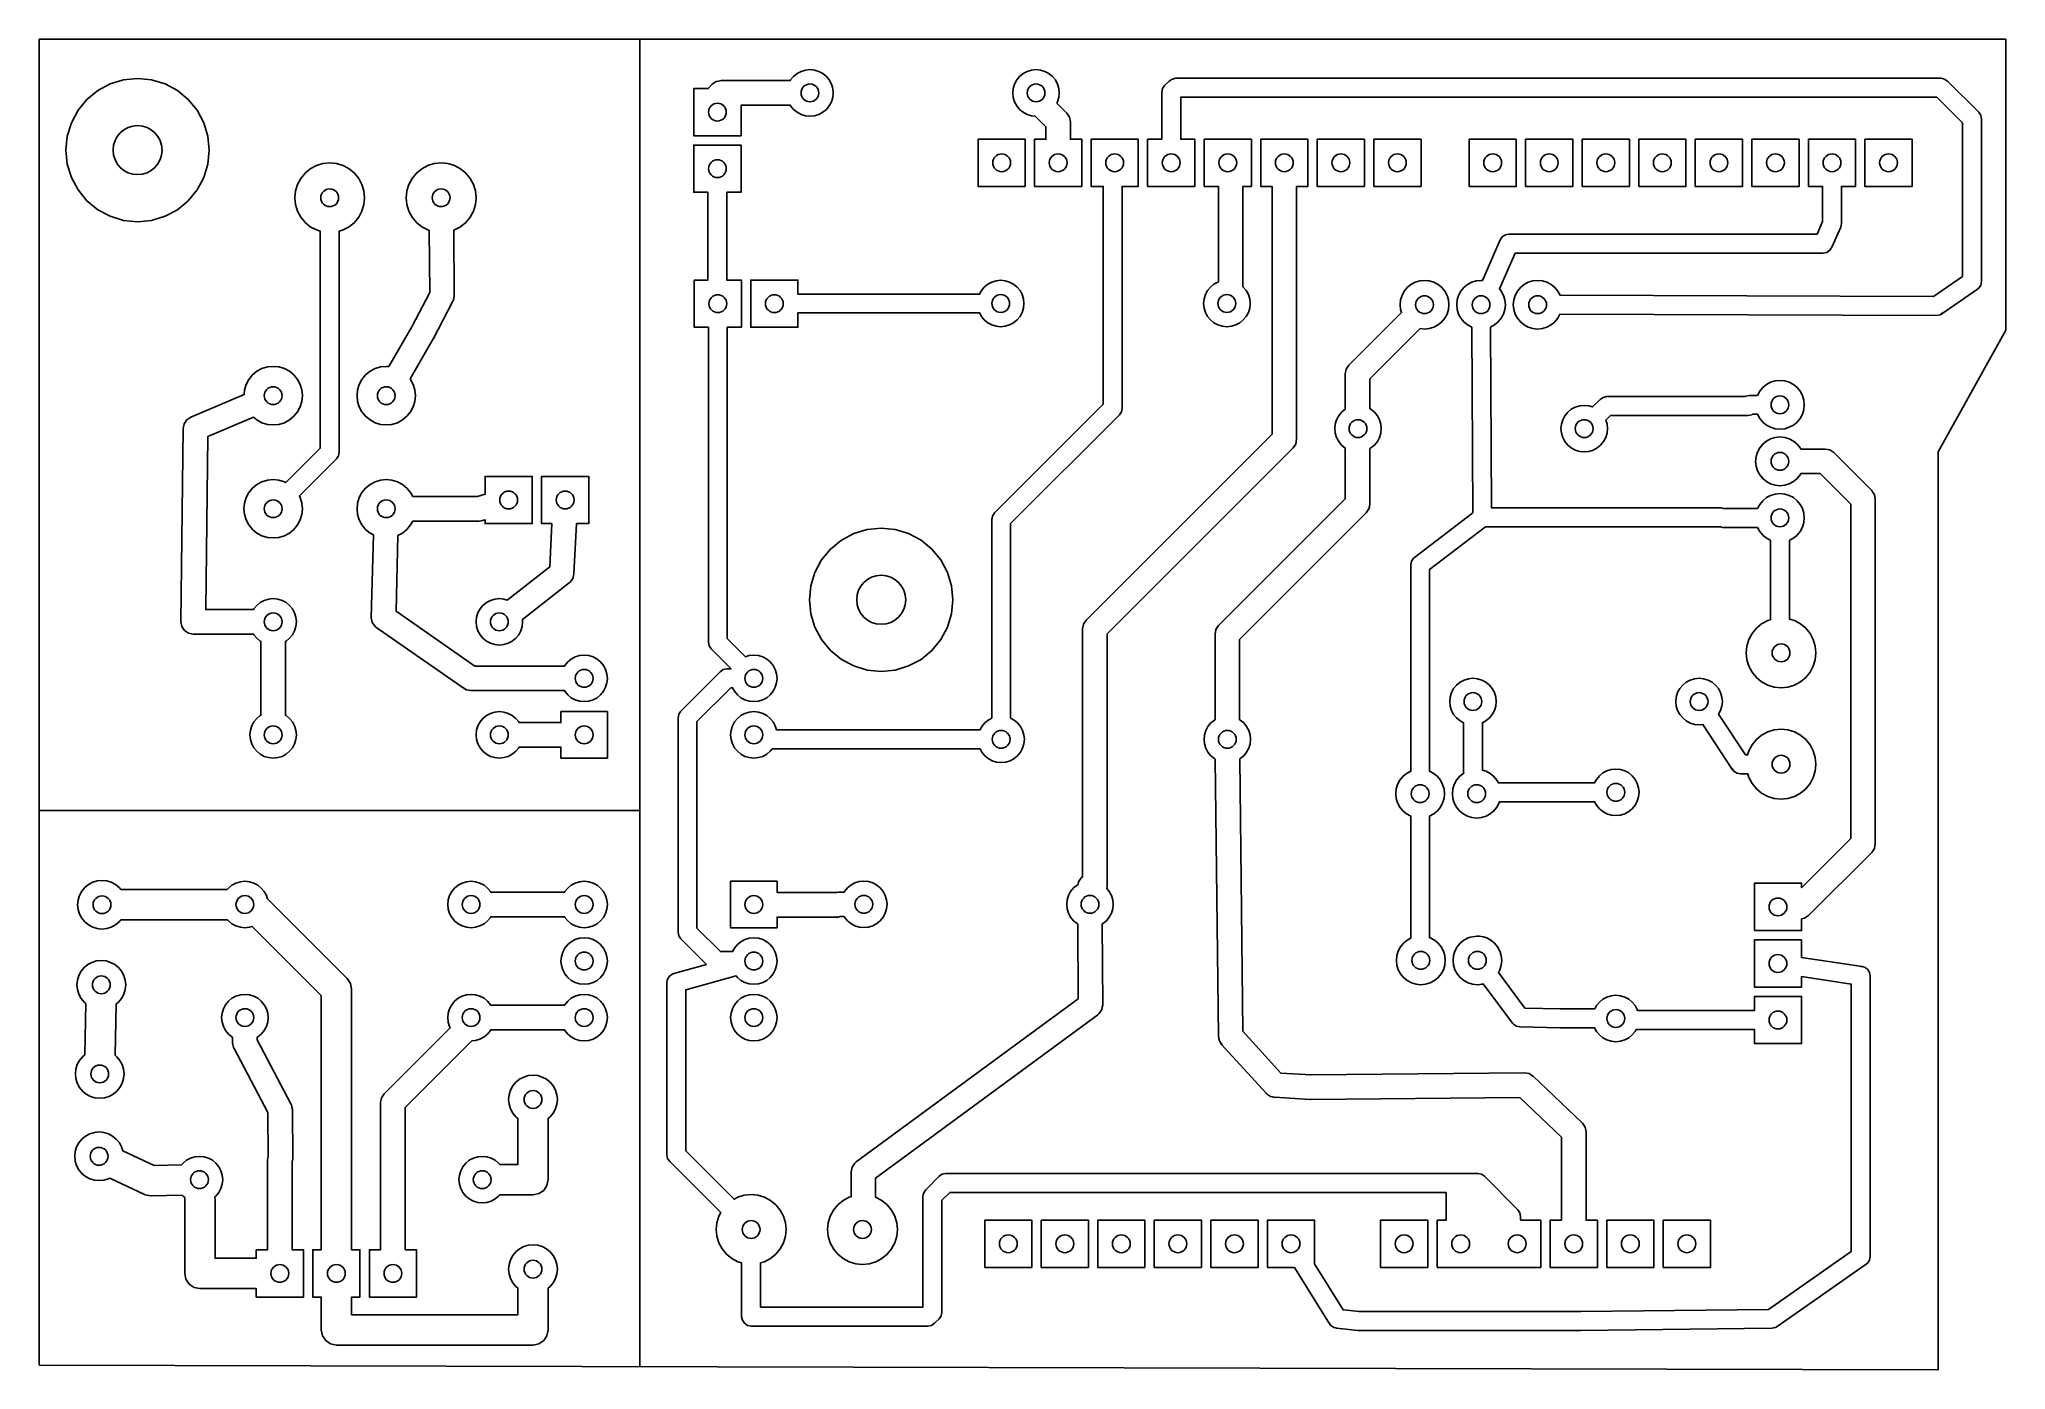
# Model space of a CAD drawing. Extents: x 0.5 to 88.8, y -0.1 to 59.7.
import ezdxf

# ---------------------------------------------------------------- set-up
doc = ezdxf.new("R2010")
doc.units = 0
doc.layers.add('PLAN_1', color=18, linetype='CONTINUOUS')

msp = doc.modelspace()

# ---------------------------------------------------------------- linework, layer by layer
at = {"layer": 'PLAN_1'}
for points in [[(0.484727, 0.120579), (85.767685, -0.081994), (85.767685, 41.141479), (88.80627, 46.610932), (88.80627, 59.676849), (0.484727, 59.676849)], [(35.497269, 56.305599), (35.677777, 56.402084), (35.835995, 56.531929), (35.96584, 56.690147), (36.062325, 56.870655), (36.121739, 57.066517), (36.1418, 57.270207), (36.121739, 57.473896), (36.062325, 57.669758), (35.96584, 57.850266), (35.835995, 58.008484), (35.677777, 58.138329), (35.497269, 58.234814), (35.301407, 58.294228), (35.097718, 58.314289), (34.894028, 58.294228), (34.698166, 58.234814), (34.517659, 58.138329), (34.35944, 58.008484), (34.229596, 57.850266), (34.214642, 57.822289), (31.104836, 57.822289), (30.996968, 57.800831), (30.889622, 57.778614), (30.802166, 57.719193), (30.711445, 57.657555), (30.551896, 57.495491), (30.53265, 57.46669), (29.882195, 57.46669), (29.882195, 55.346527), (32.002358, 55.346527), (32.002358, 56.718124), (34.214642, 56.718124), (34.229596, 56.690147), (34.35944, 56.531929), (34.517659, 56.402084), (34.698166, 56.305599), (34.894028, 56.246185), (35.097718, 56.226124), (35.301407, 56.246185)], [(47.305859, 53.070686), (47.305859, 55.190849), (46.800396, 55.190849), (46.800396, 55.974808), (46.75837, 56.186081), (46.638695, 56.365189), (46.189633, 56.814251), (46.219784, 56.870655), (46.279198, 57.066517), (46.29926, 57.270207), (46.279198, 57.473896), (46.219784, 57.669758), (46.123299, 57.850266), (45.993454, 58.008484), (45.835236, 58.138329), (45.654728, 58.234814), (45.458867, 58.294228), (45.255177, 58.314289), (45.051487, 58.294228), (44.855626, 58.234814), (44.675118, 58.138329), (44.5169, 58.008484), (44.387055, 57.850266), (44.29057, 57.669758), (44.231156, 57.473896), (44.211094, 57.270207), (44.231156, 57.066517), (44.29057, 56.870655), (44.387055, 56.690147), (44.5169, 56.531929), (44.675118, 56.402084), (44.855626, 56.305599), (45.051487, 56.246185), (45.211983, 56.230377), (45.696232, 55.746128), (45.696232, 55.190849), (45.185696, 55.190849), (45.185696, 53.070686)], [(7.175892, 52.423496), (7.576226, 52.911305), (7.873703, 53.467842), (8.056885, 54.07172), (8.11874, 54.69973), (8.056885, 55.32774), (7.873703, 55.931618), (7.576228, 56.488155), (7.175892, 56.975964), (6.688084, 57.376297), (6.131546, 57.673775), (5.527672, 57.856957), (4.899659, 57.918812), (4.271645, 57.856957), (3.667771, 57.673775), (3.111233, 57.376297), (2.623425, 56.975964), (2.223092, 56.488155), (1.925614, 55.931618), (1.742432, 55.32774), (1.680577, 54.69973), (1.742432, 54.07172), (1.925614, 53.467842), (2.223092, 52.911305), (2.623425, 52.423496), (3.111233, 52.023163), (3.667771, 51.725685), (4.271645, 51.542503), (4.899659, 51.480648), (5.527672, 51.542503), (6.131546, 51.725685), (6.688084, 52.023163)], [(87.528874, 48.455198), (87.597825, 48.50127), (87.689972, 48.639179), (87.722329, 48.801849), (87.722329, 56.102192), (87.70575, 56.185139), (87.689827, 56.264835), (87.641503, 56.337017), (87.597557, 56.402657), (86.195748, 57.801926), (86.125885, 57.848606), (86.057846, 57.89407), (85.975312, 57.910488), (85.895173, 57.92643), (51.526436, 57.92643), (51.363766, 57.89407), (51.225861, 57.80193), (51.025196, 57.601269), (50.933052, 57.46336), (50.900692, 57.30069), (50.900692, 55.190849), (50.265694, 55.190849), (50.265694, 53.070686), (52.385857, 53.070686), (52.385857, 55.190849), (51.750859, 55.190849), (51.750859, 57.076263), (85.719323, 57.076263), (86.87217, 55.925503), (86.87217, 49.025196), (85.565407, 48.124981), (68.791497, 48.177303), (68.692131, 48.363205), (68.556069, 48.528999), (68.390274, 48.665062), (68.201119, 48.766167), (67.995881, 48.828426), (67.782433, 48.849449), (67.568985, 48.828426), (67.363747, 48.766167), (67.174591, 48.665062), (67.008797, 48.528999), (66.872734, 48.363205), (66.77163, 48.174053), (66.709374, 47.968811), (66.688355, 47.755367), (66.709374, 47.541924), (66.77163, 47.336681), (66.872734, 47.14753), (67.008797, 46.981735), (67.174591, 46.845673), (67.363747, 46.744568), (67.568985, 46.682308), (67.782433, 46.661285), (67.995881, 46.682308), (68.201119, 46.744568), (68.390274, 46.845673), (68.556069, 46.981735), (68.692131, 47.14753), (68.78814, 47.327148), (85.695725, 47.274406), (85.859726, 47.306763), (85.938202, 47.34943), (87.538399, 48.451794)], [(63.265412, 4.51351), (65.385575, 4.51351), (65.805413, 4.51351), (67.925576, 4.51351), (67.925576, 6.633673), (67.030472, 6.633673), (67.021332, 6.647345), (67.021332, 6.802952), (66.988976, 6.965624), (66.896828, 7.103531), (65.395691, 8.604672), (65.25779, 8.696816), (65.095116, 8.729174), (64.096894, 8.729174), (63.296791, 8.729174), (41.198796, 8.729174), (41.116761, 8.712856), (41.035294, 8.696472), (40.967011, 8.650637), (40.897583, 8.604034), (40.298146, 8.002052), (40.252739, 7.933785), (40.206635, 7.864784), (40.190499, 7.783672), (40.174275, 7.702112), (40.174275, 2.727154), (32.881199, 2.727154), (32.881199, 4.71187), (33.056195, 4.764954), (33.327294, 4.909861), (33.564919, 5.104872), (33.75993, 5.342493), (33.904835, 5.613594), (33.994069, 5.907755), (34.024197, 6.213673), (33.994069, 6.51959), (33.904835, 6.813751), (33.75993, 7.084852), (33.564919, 7.322474), (33.327294, 7.517485), (33.056195, 7.662392), (32.762032, 7.751625), (32.456116, 7.781754), (32.1502, 7.751625), (31.856038, 7.662392), (31.694237, 7.575905), (29.52332, 9.745178), (29.52332, 16.980541), (31.778901, 17.609469), (31.83976, 17.535313), (31.997979, 17.405468), (32.178486, 17.308985), (32.374348, 17.249571), (32.578038, 17.229509), (32.781727, 17.249571), (32.977589, 17.308985), (33.158097, 17.405468), (33.316315, 17.535313), (33.44616, 17.693529), (33.542645, 17.874037), (33.602059, 18.069901), (33.62212, 18.27359), (33.602059, 18.47728), (33.542645, 18.673143), (33.44616, 18.853651), (33.316315, 19.011868), (33.158097, 19.141712), (32.977589, 19.238195), (32.781727, 19.297609), (32.578038, 19.317671), (32.374348, 19.297609), (32.178486, 19.238195), (31.997979, 19.141712), (31.83976, 19.011868), (31.709916, 18.853651), (31.627076, 18.698671), (31.075173, 18.698671), (30.023701, 19.750145), (30.023701, 29.026959), (31.544888, 30.545967), (31.627079, 30.545967), (31.709916, 30.390991), (31.83976, 30.232773), (31.997979, 30.102928), (32.178486, 30.006443), (32.374348, 29.947029), (32.578038, 29.926968), (32.781727, 29.947029), (32.977589, 30.006443), (33.158097, 30.102928), (33.316315, 30.232773), (33.44616, 30.390991), (33.542645, 30.571499), (33.602059, 30.767361), (33.62212, 30.97105), (33.602059, 31.17474), (33.542645, 31.370602), (33.44616, 31.551109), (33.316315, 31.709328), (33.158097, 31.839172), (32.977589, 31.935658), (32.781727, 31.995071), (32.578038, 32.015133), (32.374348, 31.995071), (32.20699, 31.944305), (31.38514, 32.767445), (31.38514, 33.401829), (31.38514, 46.741005), (32.020138, 46.741005), (32.020138, 48.861168), (31.36736, 48.861168), (31.36736, 52.806526), (32.002358, 52.806526), (32.002358, 54.926689), (29.882195, 54.926689), (29.882195, 52.806526), (30.517193, 52.806526), (30.517193, 48.861168), (29.899975, 48.861168), (29.899975, 46.741005), (30.534974, 46.741005), (30.534974, 33.401829), (30.534974, 32.591568), (30.567334, 32.428898), (30.659245, 32.291225), (31.552937, 31.396133), (31.368996, 31.396133), (31.206326, 31.363773), (31.068634, 31.271843), (29.298039, 29.503788), (29.205893, 29.365881), (29.173537, 29.203209), (29.173537, 19.57407), (29.205893, 19.411398), (29.298039, 19.273491), (30.450005, 18.121523), (28.984065, 17.712772), (28.965659, 17.702021), (28.935564, 17.696035), (28.797657, 17.60389), (28.705512, 17.465982), (28.673155, 17.30331), (28.673155, 9.568852), (28.689045, 9.489128), (28.705574, 9.406191), (28.750355, 9.339226), (28.797772, 9.26832), (31.093323, 6.974506), (31.007397, 6.813751), (30.918164, 6.51959), (30.888035, 6.213673), (30.918164, 5.907755), (31.007397, 5.613594), (31.152302, 5.342493), (31.347313, 5.104872), (31.584935, 4.909861), (31.856038, 4.764954), (32.031033, 4.71187), (32.031033, 2.302071), (32.063393, 2.139401), (32.155537, 2.001495), (32.293446, 1.909348), (32.456116, 1.876991), (40.398697, 1.876991), (40.561367, 1.909348), (40.699273, 2.001492), (40.899933, 2.202152), (40.992081, 2.340061), (41.024441, 2.502731), (41.024441, 7.526568), (41.375397, 7.879011), (63.296791, 7.879011), (63.671814, 7.879011), (63.671814, 6.633673), (63.265412, 6.633673)], [(44.268055, 27.364807), (44.426274, 27.494652), (44.556118, 27.652868), (44.652604, 27.833376), (44.712017, 28.02924), (44.732079, 28.232929), (44.712017, 28.436619), (44.652604, 28.632483), (44.556118, 28.81299), (44.426274, 28.971207), (44.268055, 29.101051), (44.113079, 29.183888), (44.113079, 37.924755), (48.997456, 42.809132), (49.0896, 42.947041), (49.12196, 43.109711), (49.12196, 53.070686), (49.845856, 53.070686), (49.845856, 55.190849), (47.725693, 55.190849), (47.725693, 53.070686), (48.271794, 53.070686), (48.271794, 43.285786), (43.387417, 38.401409), (43.295273, 38.2635), (43.262913, 38.10083), (43.262913, 29.183888), (43.107937, 29.101051), (42.949719, 28.971207), (42.819874, 28.81299), (42.737034, 28.658011), (33.595768, 28.658011), (33.542645, 28.833143), (33.44616, 29.013651), (33.316315, 29.171867), (33.158097, 29.301712), (32.977589, 29.398195), (32.781727, 29.457609), (32.578038, 29.477673), (32.374348, 29.457609), (32.178486, 29.398195), (31.997979, 29.301712), (31.83976, 29.171867), (31.709916, 29.013651), (31.61343, 28.833143), (31.554017, 28.63728), (31.533955, 28.43359), (31.554017, 28.2299), (31.61343, 28.034037), (31.709916, 27.853529), (31.83976, 27.695313), (31.997979, 27.565468), (32.178486, 27.468985), (32.374348, 27.409571), (32.578038, 27.389509), (32.781727, 27.409571), (32.977589, 27.468985), (33.158097, 27.565468), (33.316315, 27.695313), (33.408669, 27.807848), (42.737034, 27.807848), (42.819874, 27.652868), (42.949719, 27.494652), (43.107937, 27.364807), (43.288445, 27.268324), (43.484307, 27.20891), (43.687996, 27.188849), (43.891686, 27.20891), (44.087548, 27.268324)], [(48.023152, 15.857756), (48.088337, 15.914021), (48.147149, 16.002943), (48.207169, 16.093691), (48.227436, 16.198172), (48.248192, 16.305161), (48.231015, 19.939812), (48.255856, 19.953089), (48.414074, 20.082933), (48.543919, 20.24115), (48.640404, 20.421658), (48.699818, 20.617521), (48.71988, 20.821211), (48.699818, 21.0249), (48.640404, 21.220764), (48.543919, 21.401272), (48.432171, 21.537436), (48.448857, 21.621311), (48.448857, 32.972488), (56.796158, 41.319786), (56.915833, 41.498894), (56.957859, 41.710167), (56.957859, 53.070686), (57.465859, 53.070686), (57.465859, 55.190849), (55.345696, 55.190849), (55.345696, 53.070686), (55.853695, 53.070686), (55.853695, 41.938847), (47.506394, 33.591549), (47.386719, 33.412441), (47.344693, 33.201168), (47.344693, 22.0513), (47.285416, 22.011692), (47.165741, 21.832584), (47.142186, 21.714159), (47.095738, 21.689333), (46.937519, 21.559488), (46.807675, 21.401272), (46.71119, 21.220764), (46.651776, 21.0249), (46.631714, 20.821211), (46.651776, 20.617521), (46.71119, 20.421658), (46.807675, 20.24115), (46.937519, 20.082933), (47.095738, 19.953089), (47.126858, 19.936455), (47.142716, 16.580912), (37.170983, 9.249268), (37.107636, 9.194853), (36.987961, 9.015743), (36.945935, 8.804472), (36.945935, 7.688507), (36.859837, 7.662392), (36.588738, 7.517485), (36.351113, 7.322474), (36.156102, 7.084852), (36.011197, 6.813751), (35.921963, 6.51959), (35.891835, 6.213673), (35.921963, 5.907755), (36.011197, 5.613594), (36.156102, 5.342493), (36.351113, 5.104872), (36.588734, 4.909861), (36.859837, 4.764954), (37.154, 4.67572), (37.459916, 4.645592), (37.765831, 4.67572), (38.059994, 4.764954), (38.331093, 4.909861), (38.568718, 5.104872), (38.76373, 5.342493), (38.908635, 5.613594), (38.997868, 5.907755), (39.027996, 6.213673), (38.997868, 6.51959), (38.908635, 6.813751), (38.76373, 7.084852), (38.568718, 7.322474), (38.331093, 7.517485), (38.050099, 7.665394), (38.050099, 8.525143)], [(44.768399, 53.070686), (44.768399, 55.190849), (42.648236, 55.190849), (42.648236, 53.070686)], [(54.028824, 46.787228), (54.224686, 46.846642), (54.405194, 46.943127), (54.563412, 47.072971), (54.693257, 47.23119), (54.789742, 47.411697), (54.849156, 47.607559), (54.869217, 47.811249), (54.849156, 48.014938), (54.789742, 48.2108), (54.693257, 48.391308), (54.563412, 48.549526), (54.547398, 48.562668), (54.547398, 53.070686), (54.925858, 53.070686), (54.925858, 55.190849), (52.805695, 55.190849), (52.805695, 53.070686), (53.443234, 53.070686), (53.443234, 48.781212), (53.425583, 48.775856), (53.245076, 48.679371), (53.086857, 48.549526), (52.957013, 48.391308), (52.860527, 48.2108), (52.801114, 48.014938), (52.781052, 47.811249), (52.801114, 47.607559), (52.860527, 47.411697), (52.957013, 47.23119), (53.086857, 47.072971), (53.245076, 46.943127), (53.425583, 46.846642), (53.621445, 46.787228), (53.825135, 46.767166)], [(57.885693, 53.070686), (60.005856, 53.070686), (60.005856, 55.190849), (57.885693, 55.190849)], [(60.42569, 53.070686), (62.545853, 53.070686), (62.545853, 55.190849), (60.42569, 55.190849)], [(62.323883, 17.23101), (62.537331, 17.209988), (62.750779, 17.23101), (62.956017, 17.29327), (63.145173, 17.394373), (63.310967, 17.530438), (63.44703, 17.69623), (63.548134, 17.885382), (63.61039, 18.090626), (63.631409, 18.30407), (63.61039, 18.517515), (63.548134, 18.722757), (63.44703, 18.911909), (63.310967, 19.077702), (63.145173, 19.213766), (62.956017, 19.314869), (62.931939, 19.322174), (62.931939, 24.784609), (63.114701, 24.882294), (63.280495, 25.018358), (63.416558, 25.184151), (63.517662, 25.373303), (63.579918, 25.578547), (63.600937, 25.79199), (63.579918, 26.005436), (63.517662, 26.210678), (63.416558, 26.39983), (63.280495, 26.565622), (63.114701, 26.701687), (62.931939, 26.799372), (62.931939, 35.856274), (65.439728, 37.774807), (75.993706, 37.774807), (76.095856, 37.754486), (77.658944, 37.754486), (77.75663, 37.571732), (77.892693, 37.405937), (78.058487, 37.269875), (78.241249, 37.172188), (78.241249, 33.640591), (78.242257, 33.603287), (78.117051, 33.565308), (77.845955, 33.420403), (77.60833, 33.225391), (77.413323, 32.987766), (77.268418, 32.716667), (77.179184, 32.422504), (77.149048, 32.116589), (77.179184, 31.810673), (77.268418, 31.51651), (77.413323, 31.245407), (77.60833, 31.007786), (77.845955, 30.812779), (78.117051, 30.66787), (78.411217, 30.578636), (78.717133, 30.548508), (79.023049, 30.578636), (79.317215, 30.66787), (79.588311, 30.812775), (79.825936, 31.007786), (80.020943, 31.245411), (80.165848, 31.51651), (80.255082, 31.810673), (80.285218, 32.116589), (80.255082, 32.422504), (80.165848, 32.716667), (80.020943, 32.987766), (79.825936, 33.225391), (79.588311, 33.420403), (79.317215, 33.565308), (79.091874, 33.633663), (79.091408, 33.654209), (79.091408, 37.172188), (79.27417, 37.269875), (79.439965, 37.405937), (79.576027, 37.571732), (79.677132, 37.760883), (79.739388, 37.966126), (79.760407, 38.179569), (79.739388, 38.393013), (79.677132, 38.598255), (79.576027, 38.787407), (79.439965, 38.953201), (79.27417, 39.089264), (79.085015, 39.190369), (78.879776, 39.252628), (78.666329, 39.273651), (78.452881, 39.252628), (78.247643, 39.190369), (78.058487, 39.089264), (77.892693, 38.953201), (77.75663, 38.787407), (77.658944, 38.604652), (76.129425, 38.604652), (76.027275, 38.624973), (65.71846, 38.624973), (65.672577, 46.750691), (65.850274, 46.845673), (66.016068, 46.981735), (66.152131, 47.14753), (66.253235, 47.336681), (66.315491, 47.541924), (66.33651, 47.755367), (66.315491, 47.968811), (66.253235, 48.174053), (66.152131, 48.363205), (66.067322, 48.466545), (66.774689, 50.076023), (80.611977, 50.076023), (80.774651, 50.108383), (80.912552, 50.200527), (81.004967, 50.338833), (81.398392, 51.237598), (81.430748, 51.400269), (81.430748, 53.070686), (82.065751, 53.070686), (82.065751, 55.190849), (79.945588, 55.190849), (79.945588, 53.070686), (80.58059, 53.070686), (80.58059, 51.48925), (80.334061, 50.926189), (66.497193, 50.926189), (66.334519, 50.893829), (66.196618, 50.801685), (66.10447, 50.663776), (66.104157, 50.663311), (65.304284, 48.843357), (65.242432, 48.849449), (65.028984, 48.828426), (64.823746, 48.766167), (64.634591, 48.665062), (64.468796, 48.528999), (64.332734, 48.363205), (64.231629, 48.174053), (64.169373, 47.968811), (64.148354, 47.755367), (64.169373, 47.541924), (64.231629, 47.336681), (64.332734, 47.14753), (64.468796, 46.981735), (64.634591, 46.845673), (64.822434, 46.74527), (64.869507, 38.408997), (62.248574, 36.403904), (62.206284, 36.366867), (62.114136, 36.228958), (62.08178, 36.066288), (62.08178, 26.799372), (61.899018, 26.701687), (61.733223, 26.565622), (61.597161, 26.39983), (61.496056, 26.210678), (61.4338, 26.005436), (61.412777, 25.79199), (61.4338, 25.578547), (61.496056, 25.373303), (61.597161, 25.184151), (61.733223, 25.018358), (61.899018, 24.882296), (62.08178, 24.784609), (62.08178, 19.32007), (62.086258, 19.297558), (61.92949, 19.213766), (61.763695, 19.077702), (61.627633, 18.911909), (61.526528, 18.722757), (61.464272, 18.517515), (61.443249, 18.30407), (61.464272, 18.090626), (61.526528, 17.885382), (61.627633, 17.69623), (61.763695, 17.530438), (61.92949, 17.394375), (62.118645, 17.29327)], [(64.705597, 53.070686), (66.82576, 53.070686), (66.82576, 55.190849), (64.705597, 55.190849)], [(67.245591, 53.070686), (69.365754, 53.070686), (69.365754, 55.190849), (67.245591, 55.190849)], [(69.785592, 53.070686), (71.905754, 53.070686), (71.905754, 55.190849), (69.785592, 55.190849)], [(72.325592, 53.070686), (74.445755, 53.070686), (74.445755, 55.190849), (72.325592, 55.190849)], [(74.865593, 53.070686), (76.985756, 53.070686), (76.985756, 55.190849), (74.865593, 55.190849)], [(77.405594, 53.070686), (79.525757, 53.070686), (79.525757, 55.190849), (77.405594, 55.190849)], [(82.485596, 53.070686), (84.605759, 53.070686), (84.605759, 55.190849), (82.485596, 55.190849)], [(12.080656, 37.860985), (12.202092, 38.088173), (12.276869, 38.334686), (12.302119, 38.591049), (12.276869, 38.847412), (12.202092, 39.093926), (12.163769, 39.165623), (13.828618, 40.830471), (13.920763, 40.96838), (13.95312, 41.13105), (13.95312, 51.059246), (14.128117, 51.112331), (14.399218, 51.257237), (14.636839, 51.452248), (14.83185, 51.689873), (14.976757, 51.960972), (15.065989, 52.255135), (15.096119, 52.56105), (15.065989, 52.866966), (14.976757, 53.161129), (14.83185, 53.432228), (14.636839, 53.669853), (14.399218, 53.864864), (14.128117, 54.009769), (13.833956, 54.099003), (13.528038, 54.129131), (13.222121, 54.099003), (12.92796, 54.009769), (12.656859, 53.864864), (12.419238, 53.669853), (12.224226, 53.432228), (12.079319, 53.161129), (11.990086, 52.866966), (11.959958, 52.56105), (11.990086, 52.255135), (12.079319, 51.960972), (12.224226, 51.689869), (12.419238, 51.452248), (12.656859, 51.25724), (12.92796, 51.112331), (13.102957, 51.059246), (13.102957, 41.307125), (11.562611, 39.766781), (11.490914, 39.805103), (11.244402, 39.879883), (10.988038, 39.905132), (10.731673, 39.879883), (10.485161, 39.805103), (10.257973, 39.68367), (10.058842, 39.520245), (9.895419, 39.321114), (9.773983, 39.093926), (9.699206, 38.847412), (9.673956, 38.591049), (9.699206, 38.334686), (9.773983, 38.088173), (9.895419, 37.860985), (10.058842, 37.661854), (10.257973, 37.498432), (10.485161, 37.376995), (10.731673, 37.302216), (10.988038, 37.276966), (11.244402, 37.302216), (11.490914, 37.376995), (11.718102, 37.498428), (11.917233, 37.661854)], [(16.997235, 42.741852), (17.160658, 42.940983), (17.282093, 43.168171), (17.356871, 43.414684), (17.382121, 43.671047), (17.356871, 43.92741), (17.282092, 44.173924), (17.160658, 44.401112), (17.140284, 44.425938), (18.177054, 46.224945), (18.184601, 46.253155), (18.187655, 46.244217), (19.061413, 47.910454), (19.067194, 47.933926), (19.084467, 47.9603), (19.120276, 48.149452), (19.124535, 48.171951), (19.097437, 51.101872), (19.131916, 51.112331), (19.403017, 51.257237), (19.640639, 51.452248), (19.83565, 51.689873), (19.980557, 51.960972), (20.069788, 52.255135), (20.099919, 52.56105), (20.069788, 52.866966), (19.980557, 53.161129), (19.83565, 53.432228), (19.640639, 53.669853), (19.403017, 53.864864), (19.131916, 54.009769), (18.837756, 54.099003), (18.531838, 54.129131), (18.22592, 54.099003), (17.931759, 54.009769), (17.660658, 53.864864), (17.423037, 53.669853), (17.228026, 53.432228), (17.083119, 53.161129), (16.993887, 52.866966), (16.963757, 52.56105), (16.993887, 52.255135), (17.083119, 51.960972), (17.228026, 51.689869), (17.423037, 51.452248), (17.660658, 51.25724), (17.931759, 51.112331), (17.993304, 51.093662), (18.019139, 48.300423), (17.214888, 46.766739), (16.181694, 44.973938), (16.068039, 44.98513), (15.811675, 44.959881), (15.565161, 44.885101), (15.337975, 44.763668), (15.138844, 44.600243), (14.97542, 44.401112), (14.853987, 44.173924), (14.779208, 43.92741), (14.753958, 43.671047), (14.779208, 43.414684), (14.853987, 43.168171), (14.97542, 42.940983), (15.138844, 42.741852), (15.337975, 42.57843), (15.565161, 42.456993), (15.811675, 42.382214), (16.068039, 42.356964), (16.324404, 42.382214), (16.570918, 42.456993), (16.798104, 42.578426)], [(44.067227, 46.846642), (44.247734, 46.943127), (44.405953, 47.072971), (44.535798, 47.23119), (44.632283, 47.411697), (44.691697, 47.607559), (44.711758, 47.811249), (44.691697, 48.014938), (44.632283, 48.2108), (44.535798, 48.391308), (44.405953, 48.549526), (44.247734, 48.679371), (44.067227, 48.775856), (43.871365, 48.83527), (43.667675, 48.855331), (43.463986, 48.83527), (43.268124, 48.775856), (43.087616, 48.679371), (42.929398, 48.549526), (42.799553, 48.391308), (42.716717, 48.236332), (34.560139, 48.236332), (34.560139, 48.861168), (32.439976, 48.861168), (32.439976, 46.741005), (34.560139, 46.741005), (34.560139, 47.386166), (42.716717, 47.386166), (42.799553, 47.23119), (42.929398, 47.072971), (43.087616, 46.943127), (43.268124, 46.846642), (43.463986, 46.787228), (43.667675, 46.767166), (43.871365, 46.787228)], [(68.345414, 4.51351), (70.465577, 4.51351), (70.465577, 6.633673), (69.957573, 6.633673), (69.957573, 10.602791), (69.915551, 10.814064), (69.795876, 10.993172), (69.785859, 11.002934), (67.582024, 13.097759), (67.568741, 13.106438), (67.401696, 13.21558), (67.200913, 13.253368), (67.189995, 13.255425), (57.611264, 13.15657), (57.591336, 13.156364), (57.611264, 13.15657), (56.254456, 13.240562), (54.545002, 15.119227), (54.407441, 27.355146), (54.425515, 27.364807), (54.583733, 27.494652), (54.713578, 27.652868), (54.810063, 27.833376), (54.869477, 28.02924), (54.889538, 28.232929), (54.869477, 28.436619), (54.810063, 28.632483), (54.713578, 28.81299), (54.583733, 28.971207), (54.425515, 29.101051), (54.397538, 29.116005), (54.397538, 32.7211), (60.085457, 38.411488), (60.145043, 38.500664), (60.205132, 38.590595), (60.226277, 38.696899), (60.247158, 38.801868), (60.247189, 41.296307), (60.295453, 41.322105), (60.453671, 41.45195), (60.583516, 41.610169), (60.680001, 41.790676), (60.739415, 41.986538), (60.759476, 42.190228), (60.739415, 42.393917), (60.680001, 42.589779), (60.583516, 42.770287), (60.453671, 42.928505), (60.295453, 43.05835), (60.247158, 43.084164), (60.247158, 44.422676), (62.506874, 46.680546), (62.702431, 46.661285), (62.915879, 46.682308), (63.121117, 46.744568), (63.310273, 46.845673), (63.476067, 46.981735), (63.61213, 47.14753), (63.713234, 47.336681), (63.77549, 47.541924), (63.796509, 47.755367), (63.77549, 47.968811), (63.713234, 48.174053), (63.61213, 48.363205), (63.476067, 48.528999), (63.310273, 48.665062), (63.121117, 48.766167), (62.915879, 48.828426), (62.702431, 48.849449), (62.488984, 48.828426), (62.283745, 48.766167), (62.09459, 48.665062), (61.928795, 48.528999), (61.792733, 48.363205), (61.691628, 48.174053), (61.629372, 47.968811), (61.608353, 47.755367), (61.629372, 47.541924), (61.670639, 47.40588), (59.304856, 45.04203), (59.185021, 44.862763), (59.142994, 44.651489), (59.135334, 43.05835), (58.977116, 42.928505), (58.847271, 42.770287), (58.750786, 42.589779), (58.691372, 42.393917), (58.671311, 42.190228), (58.691372, 41.986538), (58.750786, 41.790676), (58.847271, 41.610169), (58.977116, 41.45195), (59.143139, 41.313843), (59.142994, 41.301228), (59.142994, 39.030479), (53.454991, 33.340008), (53.395489, 33.250916), (53.335354, 33.160873), (53.314255, 33.05468), (53.293374, 32.949711), (53.293374, 29.116005), (53.265397, 29.101051), (53.107178, 28.971207), (52.977333, 28.81299), (52.880848, 28.632483), (52.821434, 28.436619), (52.801373, 28.232929), (52.821434, 28.02924), (52.880848, 27.833376), (52.977333, 27.652868), (53.107178, 27.494652), (53.265397, 27.364807), (53.303326, 27.344534), (53.443268, 14.896805), (53.464848, 14.794354), (53.487667, 14.686018), (53.504437, 14.661518), (53.586979, 14.531454), (55.588498, 12.331814), (55.606453, 12.31299), (55.785561, 12.193314), (55.962723, 12.152344), (57.562924, 12.053284), (57.602734, 12.052258), (66.97757, 12.14901), (68.853417, 10.365875), (68.853417, 6.633673), (68.345414, 6.633673)], [(17.188662, 46.711884), (17.204514, 46.735607), (17.209784, 46.757004), (17.214888, 46.766739)], [(11.85616, 27.853529), (11.952643, 28.034037), (12.012059, 28.2299), (12.03212, 28.43359), (12.012059, 28.63728), (11.952643, 28.833143), (11.85616, 29.013651), (11.726315, 29.171867), (11.568098, 29.301712), (11.54012, 29.316668), (11.54012, 32.241051), (11.54012, 32.627976), (11.568098, 32.642929), (11.726315, 32.772774), (11.85616, 32.930992), (11.952643, 33.1115), (12.012059, 33.307362), (12.03212, 33.511051), (12.012059, 33.714741), (11.952643, 33.910603), (11.85616, 34.09111), (11.726315, 34.249329), (11.568098, 34.379173), (11.387589, 34.475658), (11.191727, 34.535072), (10.988038, 34.555134), (10.784348, 34.535072), (10.588486, 34.475658), (10.407977, 34.379173), (10.24976, 34.249329), (10.119915, 34.09111), (10.104962, 34.063133), (7.957428, 34.063133), (8.045998, 41.832184), (10.108324, 42.701241), (10.257973, 42.57843), (10.485161, 42.456993), (10.731673, 42.382214), (10.988038, 42.356964), (11.244402, 42.382214), (11.490914, 42.456993), (11.718102, 42.578426), (11.917233, 42.741852), (12.080656, 42.940983), (12.202092, 43.168171), (12.276869, 43.414684), (12.302119, 43.671047), (12.276869, 43.92741), (12.202092, 44.173924), (12.080656, 44.401112), (11.917233, 44.600243), (11.718102, 44.763668), (11.490914, 44.885101), (11.244402, 44.959881), (10.988038, 44.98513), (10.731673, 44.959881), (10.485161, 44.885101), (10.257973, 44.763668), (10.058842, 44.600243), (9.895419, 44.401112), (9.773983, 44.173924), (9.699206, 43.92741), (9.678616, 43.718357), (7.286751, 42.710434), (7.107697, 42.590771), (6.988022, 42.411663), (6.945958, 42.200199), (6.846936, 33.511051), (6.88896, 33.299778), (7.008637, 33.12067), (7.187745, 33.000996), (7.399018, 32.958969), (10.104962, 32.958969), (10.119915, 32.930992), (10.24976, 32.772774), (10.407977, 32.642929), (10.435955, 32.627976), (10.435955, 32.241051), (10.435955, 29.316668), (10.407977, 29.301712), (10.24976, 29.171867), (10.119915, 29.013651), (10.023432, 28.833143), (9.964016, 28.63728), (9.943955, 28.43359), (9.964016, 28.2299), (10.023432, 28.034037), (10.119915, 27.853529), (10.24976, 27.695313), (10.407977, 27.565468), (10.588484, 27.468985), (10.784348, 27.409571), (10.988038, 27.389509), (11.191727, 27.409571), (11.387591, 27.468985), (11.568098, 27.565468), (11.726315, 27.695313)], [(69.6717, 41.166206), (69.87539, 41.146145), (70.079079, 41.166206), (70.274941, 41.22562), (70.455452, 41.322105), (70.613663, 41.45195), (70.743515, 41.610169), (70.839997, 41.790676), (70.899407, 41.986538), (70.919472, 42.190228), (70.899407, 42.393917), (70.848397, 42.56208), (71.062386, 42.776066), (77.236313, 42.776066), (77.398987, 42.808426), (77.438897, 42.834484), (77.658944, 42.834484), (77.75663, 42.65173), (77.892693, 42.485935), (78.058487, 42.349873), (78.247643, 42.248768), (78.452881, 42.186508), (78.666329, 42.165485), (78.879776, 42.186508), (79.085015, 42.248768), (79.27417, 42.349873), (79.439965, 42.485935), (79.576027, 42.65173), (79.677132, 42.840881), (79.739388, 43.046124), (79.760407, 43.259567), (79.739388, 43.473011), (79.677132, 43.678253), (79.576027, 43.867405), (79.439965, 44.033199), (79.27417, 44.169262), (79.085015, 44.270367), (78.879776, 44.332626), (78.666329, 44.353649), (78.452881, 44.332626), (78.247643, 44.270367), (78.058487, 44.169262), (77.892693, 44.033199), (77.75663, 43.867405), (77.658944, 43.68465), (77.297272, 43.68465), (77.134598, 43.65229), (77.095597, 43.626232), (70.886315, 43.626232), (70.723641, 43.593872), (70.58574, 43.501728), (70.247246, 43.163235), (70.079079, 43.214249), (69.87539, 43.23431), (69.6717, 43.214249), (69.475838, 43.154835), (69.295327, 43.05835), (69.137116, 42.928505), (69.007264, 42.770287), (68.910782, 42.589779), (68.851372, 42.393917), (68.831307, 42.190228), (68.851372, 41.986538), (68.910782, 41.790676), (69.007264, 41.610169), (69.137116, 41.45195), (69.295327, 41.322105), (69.475838, 41.22562)], [(77.51735, 19.644289), (79.637513, 19.644289), (79.637513, 20.168634), (79.76661, 20.194313), (79.945542, 20.313816), (82.787796, 23.153536), (82.907647, 23.332817), (82.949669, 23.54409), (82.949669, 39.020721), (82.927887, 39.129829), (82.907494, 39.231964), (82.845749, 39.324223), (82.787682, 39.41098), (81.086174, 41.109951), (80.995568, 41.170494), (80.907067, 41.229626), (80.799523, 41.251019), (80.695794, 41.271652), (79.605828, 41.271652), (79.576027, 41.327408), (79.439965, 41.493202), (79.27417, 41.629265), (79.085015, 41.73037), (78.879776, 41.792629), (78.666329, 41.813652), (78.452881, 41.792629), (78.247643, 41.73037), (78.058487, 41.629265), (77.892693, 41.493202), (77.75663, 41.327408), (77.655526, 41.138256), (77.59327, 40.933014), (77.572251, 40.71957), (77.59327, 40.506126), (77.655526, 40.300884), (77.75663, 40.111733), (77.892693, 39.945938), (78.058487, 39.809876), (78.247643, 39.708771), (78.452881, 39.646511), (78.666329, 39.625488), (78.879776, 39.646511), (79.085015, 39.708771), (79.27417, 39.809876), (79.439965, 39.945938), (79.576027, 40.111733), (79.605828, 40.167488), (80.467354, 40.167488), (81.845513, 38.791386), (81.845513, 23.772917), (79.637513, 21.566885), (79.637513, 21.764452), (77.51735, 21.764452)], [(15.596046, 33.277066), (19.563195, 30.517544), (19.598832, 30.506386), (19.666766, 30.460995), (19.878039, 30.418968), (24.074963, 30.418968), (24.089917, 30.390991), (24.219761, 30.232773), (24.377978, 30.102928), (24.558485, 30.006443), (24.754349, 29.947029), (24.958039, 29.926968), (25.161728, 29.947029), (25.357592, 30.006443), (25.5381, 30.102928), (25.696316, 30.232773), (25.826161, 30.390991), (25.922644, 30.571499), (25.982058, 30.767361), (26.002121, 30.97105), (25.982058, 31.17474), (25.922644, 31.370602), (25.826161, 31.551109), (25.696316, 31.709328), (25.5381, 31.839172), (25.357592, 31.935658), (25.161728, 31.995071), (24.958039, 32.015133), (24.754349, 31.995071), (24.558485, 31.935658), (24.377978, 31.839172), (24.219761, 31.709328), (24.089917, 31.551109), (24.074963, 31.523132), (20.050894, 31.523132), (16.507832, 33.982891), (16.59092, 37.387688), (16.798104, 37.498428), (16.997235, 37.661854), (17.160658, 37.860985), (17.255793, 38.038967), (17.973038, 38.038967), (18.608038, 38.038967), (19.243039, 38.038967), (20.243798, 38.038967), (20.455071, 38.080994), (20.401503, 38.06197), (20.504517, 38.092674), (20.504517, 37.924667), (22.62468, 37.924667), (22.62468, 40.04483), (20.504517, 40.04483), (20.504517, 39.24485), (20.163264, 39.143131), (19.243039, 39.143131), (18.608038, 39.143131), (17.973038, 39.143131), (17.255791, 39.143131), (17.160658, 39.321114), (16.997235, 39.520245), (16.798104, 39.68367), (16.570918, 39.805103), (16.324404, 39.879883), (16.068039, 39.905132), (15.811675, 39.879883), (15.565161, 39.805103), (15.337975, 39.68367), (15.138844, 39.520245), (14.97542, 39.321114), (14.853987, 39.093926), (14.779208, 38.847412), (14.753958, 38.591049), (14.779208, 38.334686), (14.853987, 38.088173), (14.97542, 37.860985), (15.138844, 37.661854), (15.337975, 37.498432), (15.487183, 37.418678), (15.39674, 33.712479), (15.396576, 33.699009), (15.438601, 33.487736)], [(24.478187, 35.592354), (24.498566, 35.67157), (24.60652, 37.924667), (25.164679, 37.924667), (25.164679, 40.04483), (23.044516, 40.04483), (23.044516, 37.924667), (23.501091, 37.924667), (23.407782, 35.977215), (21.503176, 34.489132), (21.351729, 34.535072), (21.148039, 34.555134), (20.94435, 34.535072), (20.748486, 34.475658), (20.567978, 34.379173), (20.409762, 34.249329), (20.279917, 34.09111), (20.183434, 33.910603), (20.12402, 33.714741), (20.103959, 33.511051), (20.12402, 33.307362), (20.183434, 33.1115), (20.279917, 32.930992), (20.409762, 32.772774), (20.567978, 32.642929), (20.748486, 32.546444), (20.94435, 32.48703), (21.148039, 32.466969), (21.351729, 32.48703), (21.547593, 32.546444), (21.7281, 32.642929), (21.886317, 32.772774), (22.016161, 32.930992), (22.112645, 33.1115), (22.172059, 33.307362), (22.19212, 33.511051), (22.18159, 33.617962), (24.287018, 35.262947), (24.337498, 35.30761), (24.457175, 35.486717)], [(40.086544, 31.825081), (40.574353, 32.225414), (40.974686, 32.713223), (41.272164, 33.26976), (41.455346, 33.873638), (41.517201, 34.501648), (41.455346, 35.129658), (41.272164, 35.733536), (40.974686, 36.290073), (40.574353, 36.777882), (40.086544, 37.178215), (39.530007, 37.475693), (38.926133, 37.658875), (38.298119, 37.72073), (37.670109, 37.658875), (37.066231, 37.475693), (36.509694, 37.178215), (36.021885, 36.777882), (35.621552, 36.290073), (35.324074, 35.733536), (35.140892, 35.129658), (35.079037, 34.501648), (35.140892, 33.873638), (35.324074, 33.26976), (35.621552, 32.713223), (36.021885, 32.225414), (36.509694, 31.825081), (37.066231, 31.527603), (37.670105, 31.344421), (38.298119, 31.282566), (38.926133, 31.344421), (39.530007, 31.527603)], [(64.833405, 24.718931), (65.046853, 24.697908), (65.2603, 24.718931), (65.465538, 24.781191), (65.654694, 24.882294), (65.820488, 25.018358), (65.956551, 25.184151), (66.057656, 25.373303), (66.074204, 25.42787), (66.062859, 25.42787), (66.075608, 25.42787), (70.344284, 25.42787), (70.427124, 25.27289), (70.556977, 25.114674), (70.715187, 24.984829), (70.895699, 24.888346), (71.091561, 24.828932), (71.29525, 24.80887), (71.49894, 24.828932), (71.694802, 24.888346), (71.875313, 24.984829), (72.033524, 25.114674), (72.163376, 25.27289), (72.259858, 25.453398), (72.319268, 25.649262), (72.339333, 25.852951), (72.319268, 26.056641), (72.259858, 26.252504), (72.163376, 26.433012), (72.033524, 26.591229), (71.875313, 26.721073), (71.694802, 26.817556), (71.49894, 26.87697), (71.29525, 26.897032), (71.091561, 26.87697), (70.895699, 26.817556), (70.715187, 26.721073), (70.556977, 26.591229), (70.427124, 26.433012), (70.344284, 26.278032), (66.062859, 26.278032), (66.022538, 26.276377), (65.956551, 26.39983), (65.820488, 26.565622), (65.654694, 26.701687), (65.465538, 26.80279), (65.301751, 26.852476), (65.301751, 28.978689), (65.456734, 29.061527), (65.614945, 29.191372), (65.744797, 29.349588), (65.841278, 29.530098), (65.900689, 29.72596), (65.920754, 29.929649), (65.900689, 30.133339), (65.841278, 30.329201), (65.744797, 30.509708), (65.614945, 30.667927), (65.456734, 30.797772), (65.276223, 30.894257), (65.080361, 30.953671), (64.876671, 30.973732), (64.672982, 30.953671), (64.47712, 30.894257), (64.296608, 30.797772), (64.138398, 30.667927), (64.008545, 30.509708), (63.912064, 30.329201), (63.852654, 30.133339), (63.832589, 29.929649), (63.852654, 29.72596), (63.912064, 29.530098), (64.008545, 29.349588), (64.138398, 29.191372), (64.296608, 29.061527), (64.451592, 28.978689), (64.451592, 26.807991), (64.469498, 26.717981), (64.439011, 26.701687), (64.273217, 26.565622), (64.137154, 26.39983), (64.036049, 26.210678), (63.973793, 26.005436), (63.952774, 25.79199), (63.973793, 25.578547), (64.036049, 25.373303), (64.137154, 25.184151), (64.273217, 25.018358), (64.439011, 24.882296), (64.628167, 24.781191)], [(77.845955, 25.811518), (78.117051, 25.666611), (78.411217, 25.577379), (78.717133, 25.547249), (79.023049, 25.577379), (79.317215, 25.666611), (79.588311, 25.811518), (79.825936, 26.006529), (80.020943, 26.24415), (80.165848, 26.515251), (80.255082, 26.809412), (80.285218, 27.11533), (80.255082, 27.421248), (80.165848, 27.715408), (80.020943, 27.986509), (79.825936, 28.224131), (79.588311, 28.419142), (79.317215, 28.564049), (79.023049, 28.65328), (78.717133, 28.683411), (78.411217, 28.65328), (78.117051, 28.564049), (77.845955, 28.419142), (77.60833, 28.224131), (77.413323, 27.986509), (77.268418, 27.715408), (77.212151, 27.529928), (77.124115, 27.529314), (75.914727, 29.368166), (76.001282, 29.530098), (76.060692, 29.72596), (76.080758, 29.929649), (76.060692, 30.133339), (76.001282, 30.329201), (75.904801, 30.509708), (75.774949, 30.667927), (75.616738, 30.797772), (75.436226, 30.894257), (75.240364, 30.953671), (75.036675, 30.973732), (74.832985, 30.953671), (74.637124, 30.894257), (74.456612, 30.797772), (74.298401, 30.667927), (74.168549, 30.509708), (74.072068, 30.329201), (74.012658, 30.133339), (73.992592, 29.929649), (74.012658, 29.72596), (74.072068, 29.530098), (74.168549, 29.349588), (74.298401, 29.191372), (74.456612, 29.061527), (74.637124, 28.965044), (74.832985, 28.90563), (75.036675, 28.885569), (75.203751, 28.902023), (76.540802, 26.869051), (76.596627, 26.801218), (76.665383, 26.755278), (76.734772, 26.70961), (76.815926, 26.693468), (76.898919, 26.677559), (77.218506, 26.679787), (77.268418, 26.515251), (77.413323, 26.24415), (77.60833, 26.006529)], [(26.002121, 27.389507), (26.002121, 29.477673), (23.913956, 29.477673), (23.913956, 28.985672), (22.031117, 28.985672), (22.016161, 29.013651), (21.886317, 29.171867), (21.7281, 29.301712), (21.547593, 29.398195), (21.351729, 29.457609), (21.148039, 29.477673), (20.94435, 29.457609), (20.748486, 29.398195), (20.567978, 29.301712), (20.409762, 29.171867), (20.279917, 29.013651), (20.183434, 28.833143), (20.12402, 28.63728), (20.103959, 28.43359), (20.12402, 28.2299), (20.183434, 28.034037), (20.279917, 27.853529), (20.409762, 27.695313), (20.567978, 27.565468), (20.748486, 27.468985), (20.94435, 27.409571), (21.148039, 27.389509), (21.351729, 27.409571), (21.547593, 27.468985), (21.7281, 27.565468), (21.886317, 27.695313), (22.016161, 27.853529), (22.031117, 27.881508), (23.913956, 27.881508), (23.913956, 27.389507)], [(23.75342, 4.433132), (23.732397, 4.646576), (23.670138, 4.851818), (23.569035, 5.040972), (23.43297, 5.206764), (23.267178, 5.342827), (23.078026, 5.443932), (22.872784, 5.506191), (22.659338, 5.527214), (22.445893, 5.506191), (22.240651, 5.443932), (22.051499, 5.342827), (21.885706, 5.206764), (21.749642, 5.040972), (21.648539, 4.851818), (21.586279, 4.646576), (21.565257, 4.433132), (21.586279, 4.219688), (21.648539, 4.014446), (21.749644, 3.825293), (21.885706, 3.6595), (21.980257, 3.581904), (21.980257, 2.381714), (14.50684, 2.381714), (14.50684, 3.18255), (14.887841, 3.18255), (14.887841, 5.302713), (14.50684, 5.302713), (14.50684, 17.00359), (14.455149, 17.263462), (14.307942, 17.483772), (10.727965, 21.063751), (10.682646, 21.213144), (10.586163, 21.393652), (10.456318, 21.551868), (10.298102, 21.681713), (10.117592, 21.778196), (9.92173, 21.83761), (9.718041, 21.857672), (9.514351, 21.83761), (9.318489, 21.778196), (9.13798, 21.681713), (8.979763, 21.551868), (8.928078, 21.488892), (7.596459, 21.482512), (4.150692, 21.482512), (4.073094, 21.577063), (3.907299, 21.713127), (3.718148, 21.81423), (3.512906, 21.87649), (3.299462, 21.897512), (3.086018, 21.87649), (2.880776, 21.81423), (2.691624, 21.713127), (2.52583, 21.577063), (2.389767, 21.41127), (2.288662, 21.222118), (2.226403, 21.016876), (2.20538, 20.803431), (2.226403, 20.589987), (2.288662, 20.384743), (2.389767, 20.195591), (2.52583, 20.029799), (2.69162, 19.893736), (2.880776, 19.792631), (3.086018, 19.730372), (3.299462, 19.709349), (3.512906, 19.730372), (3.718148, 19.792631), (3.907299, 19.893734), (4.073094, 20.029799), (4.150692, 20.12435), (7.599678, 20.12435), (8.934273, 20.130743), (8.979763, 20.075314), (9.13798, 19.945469), (9.318488, 19.848986), (9.514351, 19.789572), (9.718041, 19.76951), (9.92173, 19.789572), (10.044247, 19.826737), (13.148678, 16.722305), (13.148678, 5.302713), (12.767678, 5.302713), (12.767678, 3.18255), (13.148678, 3.18255), (13.148678, 1.702633), (13.200369, 1.442761), (13.347577, 1.22245), (13.567885, 1.075245), (13.827759, 1.023552), (22.659338, 1.023552), (22.919211, 1.075245), (23.139521, 1.22245), (23.286728, 1.442761), (23.338419, 1.702633), (23.338419, 3.581904), (23.43297, 3.6595), (23.569033, 3.825293), (23.670138, 4.014446), (23.732397, 4.219688)], [(25.826161, 20.23353), (25.922644, 20.414038), (25.982058, 20.609901), (26.002119, 20.813591), (25.982058, 21.017281), (25.922644, 21.213144), (25.826161, 21.393652), (25.696316, 21.551868), (25.5381, 21.681713), (25.357592, 21.778196), (25.161728, 21.83761), (24.958039, 21.857672), (24.754349, 21.83761), (24.558485, 21.778196), (24.377978, 21.681713), (24.219761, 21.551868), (24.089917, 21.393652), (24.074961, 21.365673), (23.688038, 21.365673), (20.761116, 21.365673), (20.746161, 21.393652), (20.616316, 21.551868), (20.4581, 21.681713), (20.277592, 21.778196), (20.081728, 21.83761), (19.878039, 21.857672), (19.674349, 21.83761), (19.478486, 21.778196), (19.297978, 21.681713), (19.139761, 21.551868), (19.009917, 21.393652), (18.913433, 21.213144), (18.85402, 21.017281), (18.833958, 20.813591), (18.85402, 20.609901), (18.913433, 20.414038), (19.009917, 20.23353), (19.139761, 20.075314), (19.297978, 19.945469), (19.478486, 19.848986), (19.674349, 19.789572), (19.878039, 19.76951), (20.081728, 19.789572), (20.277592, 19.848986), (20.4581, 19.945469), (20.616316, 20.075314), (20.746161, 20.23353), (20.761116, 20.261509), (23.688038, 20.261509), (24.074961, 20.261509), (24.089917, 20.23353), (24.219761, 20.075314), (24.377978, 19.945469), (24.558485, 19.848986), (24.754349, 19.789572), (24.958039, 19.76951), (25.161728, 19.789572), (25.357592, 19.848986), (25.5381, 19.945469), (25.696316, 20.075314)], [(38.256615, 20.082933), (38.38646, 20.24115), (38.482945, 20.421658), (38.542359, 20.617521), (38.56242, 20.821211), (38.542359, 21.0249), (38.482945, 21.220764), (38.38646, 21.401272), (38.256615, 21.559488), (38.098397, 21.689333), (37.917889, 21.785816), (37.722027, 21.84523), (37.518338, 21.865292), (37.314648, 21.84523), (37.118786, 21.785816), (36.938279, 21.689333), (36.78006, 21.559488), (36.650216, 21.401272), (36.635262, 21.373293), (36.388039, 21.373293), (36.298649, 21.355513), (33.62212, 21.355513), (33.62212, 21.857674), (31.533955, 21.857674), (31.533955, 19.769508), (33.62212, 19.769508), (33.62212, 20.251349), (36.370255, 20.251349), (36.459645, 20.269129), (36.635262, 20.269129), (36.650216, 20.24115), (36.78006, 20.082933), (36.938279, 19.953089), (37.118786, 19.856606), (37.314648, 19.797192), (37.518338, 19.77713), (37.722027, 19.797192), (37.917889, 19.856606), (38.098397, 19.953089)], [(25.922644, 17.874037), (25.982058, 18.069901), (26.002119, 18.27359), (25.982058, 18.47728), (25.922644, 18.673143), (25.826161, 18.853651), (25.696316, 19.011868), (25.5381, 19.141712), (25.357592, 19.238195), (25.161728, 19.297609), (24.958039, 19.317671), (24.754349, 19.297609), (24.558485, 19.238195), (24.377978, 19.141712), (24.219761, 19.011868), (24.089917, 18.853651), (23.993433, 18.673143), (23.934019, 18.47728), (23.913958, 18.27359), (23.934019, 18.069901), (23.993433, 17.874037), (24.089917, 17.693529), (24.219761, 17.535313), (24.377978, 17.405468), (24.558485, 17.308985), (24.754349, 17.249571), (24.958039, 17.229509), (25.161728, 17.249571), (25.357592, 17.308985), (25.5381, 17.405468), (25.696316, 17.535313), (25.826161, 17.693529)], [(58.714579, 1.79411), (58.752514, 1.780151), (59.717717, 1.681091), (59.761116, 1.678871), (69.722825, 1.678898), (78.3004, 1.777958), (78.379158, 1.794571), (78.466919, 1.815086), (78.539185, 1.854721), (82.539689, 4.653801), (82.596573, 4.701515), (82.688721, 4.83942), (82.721077, 5.002092), (82.721077, 17.603031), (82.688721, 17.765703), (82.596573, 17.90361), (82.458672, 17.995756), (82.359444, 18.023352), (79.637513, 18.434244), (79.637513, 19.224453), (77.51735, 19.224453), (77.51735, 17.10429), (79.637513, 17.10429), (79.637513, 17.574448), (81.870919, 17.237301), (81.870919, 5.223471), (78.159348, 2.626551), (69.717781, 2.52906), (59.782875, 2.529034), (59.761116, 2.529034), (59.804516, 2.526814), (59.782875, 2.529034), (59.047081, 2.604549), (57.765576, 4.670841), (57.765576, 6.633673), (55.645413, 6.633673), (55.645413, 4.51351), (56.862755, 4.51351), (58.434666, 1.97897), (58.495335, 1.902435), (58.633244, 1.810288)], [(65.171284, 19.38426), (65.070992, 19.385904), (64.967282, 19.377571), (64.764275, 19.346911), (64.658646, 19.314869), (64.46949, 19.213766), (64.303696, 19.077702), (64.167633, 18.911909), (64.066529, 18.722757), (64.004273, 18.517515), (63.983254, 18.30407), (64.004273, 18.090626), (64.066529, 17.885382), (64.167633, 17.69623), (64.303696, 17.530438), (64.46949, 17.394375), (64.658646, 17.29327), (64.863884, 17.23101), (65.077332, 17.209988), (65.29078, 17.23101), (65.338524, 17.245493), (66.654686, 15.48654), (66.694458, 15.440632), (66.83236, 15.348486), (66.995568, 15.316023), (68.795876, 15.278025), (70.342217, 15.27174), (70.427124, 15.11289), (70.556977, 14.954674), (70.715187, 14.824829), (70.895699, 14.728346), (71.091561, 14.668932), (71.29525, 14.648871), (71.49894, 14.668932), (71.694802, 14.728346), (71.875313, 14.824829), (72.033524, 14.954674), (72.163376, 15.11289), (72.209557, 15.199289), (77.51735, 15.199289), (77.51735, 14.564289), (79.637513, 14.564289), (79.637513, 16.684452), (77.51735, 16.684452), (77.51735, 16.049452), (72.272919, 16.049452), (72.259858, 16.092505), (72.163376, 16.273012), (72.033524, 16.431229), (71.875313, 16.561073), (71.694802, 16.657557), (71.49894, 16.71697), (71.29525, 16.737032), (71.091561, 16.71697), (70.895699, 16.657557), (70.715187, 16.561073), (70.556977, 16.431229), (70.427124, 16.273012), (70.346352, 16.121893), (68.797898, 16.128243), (67.21122, 16.161814), (66.018715, 17.755505), (66.088135, 17.885382), (66.150391, 18.090626), (66.17141, 18.30407), (66.150391, 18.517515), (66.088135, 18.722757), (65.98703, 18.911909), (65.850968, 19.077702), (65.685173, 19.213766), (65.496018, 19.314869), (65.335451, 19.358235)], [(4.27092, 12.990307), (4.291943, 13.203751), (4.27092, 13.417194), (4.208661, 13.622438), (4.107556, 13.81159), (3.971493, 13.977383), (3.891964, 14.042652), (3.932812, 16.340508), (4.042611, 16.430618), (4.178673, 16.596411), (4.279778, 16.785563), (4.342038, 16.990807), (4.36306, 17.20425), (4.342038, 17.417696), (4.279778, 17.622938), (4.178673, 17.81209), (4.042611, 17.977882), (3.876816, 18.113947), (3.687664, 18.21505), (3.482422, 18.277309), (3.268979, 18.298332), (3.055535, 18.277309), (2.850293, 18.21505), (2.661141, 18.113947), (2.495346, 17.977882), (2.359284, 17.81209), (2.258179, 17.622938), (2.195919, 17.417696), (2.174897, 17.20425), (2.195919, 16.990807), (2.258179, 16.785563), (2.359284, 16.596411), (2.495346, 16.430618), (2.574875, 16.365349), (2.534028, 14.067493), (2.424229, 13.977383), (2.288166, 13.81159), (2.187062, 13.622438), (2.124802, 13.417194), (2.103779, 13.203751), (2.124802, 12.990307), (2.187062, 12.785065), (2.288166, 12.595911), (2.424229, 12.430119), (2.59002, 12.294056), (2.779175, 12.192951), (2.984417, 12.130692), (3.197861, 12.109669), (3.411305, 12.130692), (3.616547, 12.192951), (3.805699, 12.294056), (3.971493, 12.430119), (4.107556, 12.595911), (4.208661, 12.785065)], [(12.34784, 3.18255), (12.34784, 5.302713), (11.83984, 5.302713), (11.83984, 9.254999), (11.865229, 9.387381), (11.849989, 11.607342), (11.828625, 11.711023), (11.805935, 11.819178), (11.786396, 11.860817), (10.270123, 14.739788), (10.270123, 14.850514), (10.298102, 14.865469), (10.456318, 14.995314), (10.586163, 15.15353), (10.682646, 15.334038), (10.742062, 15.529902), (10.762124, 15.733591), (10.742062, 15.937281), (10.682646, 16.133144), (10.586163, 16.313652), (10.456318, 16.471869), (10.298102, 16.601713), (10.117592, 16.698196), (9.92173, 16.75761), (9.718041, 16.777672), (9.514351, 16.75761), (9.318489, 16.698196), (9.13798, 16.601713), (8.979763, 16.471869), (8.849919, 16.313652), (8.753436, 16.133144), (8.69402, 15.937281), (8.673958, 15.733591), (8.69402, 15.529902), (8.753436, 15.334038), (8.849919, 15.15353), (8.979763, 14.995314), (9.13798, 14.865469), (9.165959, 14.850514), (9.165959, 14.603291), (9.207983, 14.392017), (9.229565, 14.346024), (10.746775, 11.465279), (10.760388, 9.482418), (10.735676, 9.358191), (10.735676, 5.302713), (10.227677, 5.302713), (10.227677, 4.921715), (8.377819, 4.921715), (8.377819, 7.564951), (8.375328, 7.681725), (8.416695, 7.715673), (8.54654, 7.87389), (8.643023, 8.054398), (8.702439, 8.250259), (8.7225, 8.453951), (8.702439, 8.657642), (8.643023, 8.853504), (8.54654, 9.034012), (8.416695, 9.192228), (8.258479, 9.322073), (8.077969, 9.418556), (7.882107, 9.47797), (7.678418, 9.498032), (7.474728, 9.47797), (7.278866, 9.418556), (7.098357, 9.322073), (6.94014, 9.192228), (6.876368, 9.114521), (5.643834, 9.085793), (4.232056, 9.752422), (4.180718, 9.921658), (4.079613, 10.110811), (3.943551, 10.276604), (3.777756, 10.412666), (3.588604, 10.513771), (3.383362, 10.576031), (3.169918, 10.597054), (2.956475, 10.576031), (2.751233, 10.513771), (2.562081, 10.412666), (2.396286, 10.276604), (2.260224, 10.110811), (2.159119, 9.921658), (2.096859, 9.716415), (2.075837, 9.502972), (2.096859, 9.289528), (2.159119, 9.084286), (2.260224, 8.895132), (2.396286, 8.72934), (2.562081, 8.593277), (2.751233, 8.492172), (2.956475, 8.429913), (3.169918, 8.40889), (3.383362, 8.429913), (3.588604, 8.492172), (3.650311, 8.525154), (5.209145, 7.789085), (5.224408, 7.785664), (5.239228, 7.775763), (5.4991, 7.724072), (5.514924, 7.724255), (6.906477, 7.756691), (6.94014, 7.715673), (7.017485, 7.652199), (7.019497, 7.564152), (7.019658, 7.549847), (7.019658, 4.242632), (7.071349, 3.982758), (7.218556, 3.762449), (7.438866, 3.615242), (7.698739, 3.563549), (10.227677, 3.563549), (10.227677, 3.18255)], [(25.922644, 15.334038), (25.982058, 15.529902), (26.002121, 15.733591), (25.982058, 15.937281), (25.922644, 16.133144), (25.826161, 16.313652), (25.696316, 16.471869), (25.5381, 16.601713), (25.357592, 16.698196), (25.161728, 16.75761), (24.958039, 16.777672), (24.754349, 16.75761), (24.558485, 16.698196), (24.377978, 16.601713), (24.219761, 16.471869), (24.089917, 16.313652), (24.074961, 16.285673), (23.688038, 16.285673), (23.053038, 16.285673), (20.761116, 16.285673), (20.746161, 16.313652), (20.616316, 16.471869), (20.4581, 16.601713), (20.277592, 16.698196), (20.081728, 16.75761), (19.878039, 16.777672), (19.674349, 16.75761), (19.478486, 16.698196), (19.297978, 16.601713), (19.139761, 16.471869), (19.009917, 16.313652), (18.913433, 16.133144), (18.85402, 15.937281), (18.833958, 15.733591), (18.85402, 15.529902), (18.913433, 15.334038), (18.942696, 15.279291), (15.977377, 12.313973), (15.857701, 12.134865), (15.815676, 11.923592), (15.815676, 5.302713), (15.307677, 5.302713), (15.307677, 3.18255), (17.42784, 3.18255), (17.42784, 5.302713), (16.91984, 5.302713), (16.91984, 11.694912), (19.918415, 14.693487), (20.081728, 14.709572), (20.277592, 14.768986), (20.4581, 14.865469), (20.616316, 14.995314), (20.746161, 15.15353), (20.761116, 15.181509), (23.053038, 15.181509), (23.688038, 15.181509), (24.074961, 15.181509), (24.089917, 15.15353), (24.219761, 14.995314), (24.377978, 14.865469), (24.558485, 14.768986), (24.754349, 14.709572), (24.958039, 14.68951), (25.161728, 14.709572), (25.357592, 14.768986), (25.5381, 14.865469), (25.696316, 14.995314), (25.826161, 15.15353)], [(33.542645, 15.334038), (33.602059, 15.529902), (33.62212, 15.733591), (33.602059, 15.937281), (33.542645, 16.133144), (33.44616, 16.313652), (33.316315, 16.471869), (33.158097, 16.601713), (32.977589, 16.698196), (32.781727, 16.75761), (32.578038, 16.777672), (32.374348, 16.75761), (32.178486, 16.698196), (31.997979, 16.601713), (31.83976, 16.471869), (31.709916, 16.313652), (31.61343, 16.133144), (31.554017, 15.937281), (31.533955, 15.733591), (31.554017, 15.529902), (31.61343, 15.334038), (31.709916, 15.15353), (31.83976, 14.995314), (31.997979, 14.865469), (32.178486, 14.768986), (32.374348, 14.709572), (32.578038, 14.68951), (32.781727, 14.709572), (32.977589, 14.768986), (33.158097, 14.865469), (33.316315, 14.995314), (33.44616, 15.15353)], [(23.338419, 8.453951), (23.338419, 11.201901), (23.43297, 11.279499), (23.569033, 11.445292), (23.670138, 11.634445), (23.732397, 11.839687), (23.75342, 12.053131), (23.732397, 12.266575), (23.670138, 12.471817), (23.569035, 12.660971), (23.43297, 12.826763), (23.267178, 12.962826), (23.078026, 13.063931), (22.872784, 13.12619), (22.659338, 13.147213), (22.445893, 13.12619), (22.240651, 13.063931), (22.051499, 12.962826), (21.885706, 12.826763), (21.749642, 12.660971), (21.648539, 12.471817), (21.586279, 12.266575), (21.565257, 12.053131), (21.586279, 11.839687), (21.648539, 11.634445), (21.749644, 11.445292), (21.885706, 11.279499), (21.980257, 11.201902), (21.980257, 9.133034), (21.165276, 9.133034), (21.116696, 9.192228), (20.958479, 9.322073), (20.777972, 9.418556), (20.582108, 9.47797), (20.378418, 9.498032), (20.174729, 9.47797), (19.978865, 9.418556), (19.798357, 9.322073), (19.640141, 9.192228), (19.510296, 9.034012), (19.413813, 8.853504), (19.354399, 8.657642), (19.334338, 8.453951), (19.354399, 8.250259), (19.413813, 8.054398), (19.510296, 7.87389), (19.640141, 7.715673), (19.798357, 7.585829), (19.978865, 7.489346), (20.174729, 7.429932), (20.378418, 7.40987), (20.582108, 7.429932), (20.777972, 7.489346), (20.958479, 7.585829), (21.116696, 7.715673), (21.165276, 7.774868), (22.659338, 7.774868), (22.919211, 7.826561), (23.139521, 7.973766), (23.286728, 8.194077)], [(45.068119, 4.51351), (45.068119, 6.633673), (42.947956, 6.633673), (42.947956, 4.51351)], [(47.605576, 4.51351), (47.605576, 6.633673), (45.485413, 6.633673), (45.485413, 4.51351)], [(50.145577, 4.51351), (50.145577, 6.633673), (48.025414, 6.633673), (48.025414, 4.51351)], [(52.685578, 4.51351), (52.685578, 6.633673), (50.565415, 6.633673), (50.565415, 4.51351)], [(55.225579, 4.51351), (55.225579, 6.633673), (53.105416, 6.633673), (53.105416, 4.51351)], [(60.725411, 4.51351), (62.845574, 4.51351), (62.845574, 6.633673), (60.725411, 6.633673)], [(70.885415, 4.51351), (73.005577, 4.51351), (73.005577, 6.633673), (70.885415, 6.633673)], [(73.425415, 4.51351), (75.545578, 4.51351), (75.545578, 6.633673), (73.425415, 6.633673)]]:
    msp.add_lwpolyline(points, close=True, dxfattribs=at)
for points in [[(27.45691, 0.057786), (27.45691, 59.676849)], [(85.859726, 47.306763), (85.997628, 47.398907)], [(19.487658, 30.580669), (19.598832, 30.506386)], [(76.50438, 26.937223), (76.596627, 26.801218)], [(27.45691, 25.037736), (0.484727, 25.037736)], [(82.458672, 17.995756), (82.295998, 18.028112)], [(53.504437, 14.661518), (53.609349, 14.508266)], [(55.785561, 12.193314), (55.996834, 12.151289)], [(58.403191, 2.04034), (58.495335, 1.902435)], [(78.466919, 1.815086), (78.599526, 1.905926)]]:
    msp.add_lwpolyline(points, dxfattribs=at)
for points in [[(35.097718, 57.670207, 0.414213562), (34.697718, 57.270207, 0.414213562), (35.097718, 56.870207, 0.414213562), (35.497718, 57.270207, 0.414213562)], [(45.255177, 57.670207, 0.414213562), (44.855177, 57.270207, 0.414213562), (45.255177, 56.870207, 0.414213562), (45.655177, 57.270207, 0.414213562)], [(30.942276, 56.806609, 0.414213562), (30.542276, 56.406609, 0.414213562), (30.942276, 56.006609, 0.414213562), (31.342276, 56.406609, 0.414213562)], [(4.899659, 55.79973, 0.414213562), (3.799659, 54.69973, 0.414213562), (4.899659, 53.59973, 0.414213562), (5.999659, 54.69973, 0.414213562)], [(30.942276, 54.266608, 0.414213562), (30.542276, 53.866608, 0.414213562), (30.942276, 53.466608, 0.414213562), (31.342276, 53.866608, 0.414213562)], [(43.708317, 54.530768, 0.414213562), (43.308317, 54.130768, 0.414213562), (43.708317, 53.730768, 0.414213562), (44.108317, 54.130768, 0.414213562)], [(46.245778, 54.530768, 0.414213562), (45.845778, 54.130768, 0.414213562), (46.245778, 53.730768, 0.414213562), (46.645778, 54.130768, 0.414213562)], [(48.785775, 54.530768, 0.414213562), (48.385775, 54.130768, 0.414213562), (48.785775, 53.730768, 0.414213562), (49.185775, 54.130768, 0.414213562)], [(51.325776, 54.530768, 0.414213562), (50.925776, 54.130768, 0.414213562), (51.325776, 53.730768, 0.414213562), (51.725776, 54.130768, 0.414213562)], [(53.865776, 54.530768, 0.414213562), (53.465776, 54.130768, 0.414213562), (53.865776, 53.730768, 0.414213562), (54.265776, 54.130768, 0.414213562)], [(56.405777, 54.530768, 0.414213562), (56.005777, 54.130768, 0.414213562), (56.405777, 53.730768, 0.414213562), (56.805777, 54.130768, 0.414213562)], [(58.945774, 54.530768, 0.414213562), (58.545774, 54.130768, 0.414213562), (58.945774, 53.730768, 0.414213562), (59.345774, 54.130768, 0.414213562)], [(61.485772, 54.530768, 0.414213562), (61.085772, 54.130768, 0.414213562), (61.485772, 53.730768, 0.414213562), (61.885772, 54.130768, 0.414213562)], [(65.765679, 54.530768, 0.414213562), (65.365679, 54.130768, 0.414213562), (65.765679, 53.730768, 0.414213562), (66.165679, 54.130768, 0.414213562)], [(68.305672, 54.530768, 0.414213562), (67.905672, 54.130768, 0.414213562), (68.305672, 53.730768, 0.414213562), (68.705672, 54.130768, 0.414213562)], [(70.845673, 54.530768, 0.414213562), (70.445673, 54.130768, 0.414213562), (70.845673, 53.730768, 0.414213562), (71.245673, 54.130768, 0.414213562)], [(73.385674, 54.530768, 0.414213562), (72.985674, 54.130768, 0.414213562), (73.385674, 53.730768, 0.414213562), (73.785674, 54.130768, 0.414213562)], [(75.925675, 54.530768, 0.414213562), (75.525675, 54.130768, 0.414213562), (75.925675, 53.730768, 0.414213562), (76.325675, 54.130768, 0.414213562)], [(78.465676, 54.530768, 0.414213562), (78.065676, 54.130768, 0.414213562), (78.465676, 53.730768, 0.414213562), (78.865676, 54.130768, 0.414213562)], [(81.005669, 54.530768, 0.414213562), (80.605669, 54.130768, 0.414213562), (81.005669, 53.730768, 0.414213562), (81.405669, 54.130768, 0.414213562)], [(83.545678, 54.530768, 0.414213562), (83.145678, 54.130768, 0.414213562), (83.545678, 53.730768, 0.414213562), (83.945678, 54.130768, 0.414213562)], [(13.528038, 52.96105, 0.414213562), (13.128038, 52.56105, 0.414213562), (13.528038, 52.16105, 0.414213562), (13.928038, 52.56105, 0.414213562)], [(18.531838, 52.96105, 0.414213562), (18.131838, 52.56105, 0.414213562), (18.531838, 52.16105, 0.414213562), (18.931838, 52.56105, 0.414213562)], [(30.960057, 48.201086, 0.414213562), (30.560057, 47.801086, 0.414213562), (30.960057, 47.401086, 0.414213562), (31.360057, 47.801086, 0.414213562)], [(33.500058, 48.201086, 0.414213562), (33.100058, 47.801086, 0.414213562), (33.500058, 47.401086, 0.414213562), (33.900058, 47.801086, 0.414213562)], [(43.667675, 48.211249, 0.414213562), (43.267675, 47.811249, 0.414213562), (43.667675, 47.411249, 0.414213562), (44.067675, 47.811249, 0.414213562)], [(53.825135, 48.211249, 0.414213562), (53.425135, 47.811249, 0.414213562), (53.825135, 47.411249, 0.414213562), (54.225135, 47.811249, 0.414213562)], [(62.702431, 48.155367, 0.414213562), (62.302431, 47.755367, 0.414213562), (62.702431, 47.355367, 0.414213562), (63.102431, 47.755367, 0.414213562)], [(65.242432, 48.155367, 0.414213562), (64.842432, 47.755367, 0.414213562), (65.242432, 47.355367, 0.414213562), (65.642432, 47.755367, 0.414213562)], [(67.782433, 48.155367, 0.414213562), (67.382433, 47.755367, 0.414213562), (67.782433, 47.355367, 0.414213562), (68.182433, 47.755367, 0.414213562)], [(10.988038, 44.071047, 0.414213562), (10.588038, 43.671047, 0.414213562), (10.988038, 43.271047, 0.414213562), (11.388038, 43.671047, 0.414213562)], [(16.068039, 44.071047, 0.414213562), (15.668039, 43.671047, 0.414213562), (16.068039, 43.271047, 0.414213562), (16.468039, 43.671047, 0.414213562)], [(78.666329, 43.659567, 0.414213562), (78.266329, 43.259567, 0.414213562), (78.666329, 42.859567, 0.414213562), (79.066329, 43.259567, 0.414213562)], [(59.715393, 42.590228, 0.414213562), (59.315393, 42.190228, 0.414213562), (59.715393, 41.790228, 0.414213562), (60.115393, 42.190228, 0.414213562)], [(69.87539, 42.590228, 0.414213562), (69.47539, 42.190228, 0.414213562), (69.87539, 41.790228, 0.414213562), (70.27539, 42.190228, 0.414213562)], [(78.666329, 41.11957, 0.414213562), (78.266329, 40.71957, 0.414213562), (78.666329, 40.31957, 0.414213562), (79.066329, 40.71957, 0.414213562)], [(10.988038, 38.991049, 0.414213562), (10.588038, 38.591049, 0.414213562), (10.988038, 38.191049, 0.414213562), (11.388038, 38.591049, 0.414213562)], [(16.068039, 38.991049, 0.414213562), (15.668039, 38.591049, 0.414213562), (16.068039, 38.191049, 0.414213562), (16.468039, 38.591049, 0.414213562)], [(21.564598, 39.384749, 0.414213562), (21.164598, 38.984749, 0.414213562), (21.564598, 38.584749, 0.414213562), (21.964598, 38.984749, 0.414213562)], [(24.104598, 39.384749, 0.414213562), (23.704598, 38.984749, 0.414213562), (24.104598, 38.584749, 0.414213562), (24.504598, 38.984749, 0.414213562)], [(78.666329, 38.579569, 0.414213562), (78.266329, 38.179569, 0.414213562), (78.666329, 37.779569, 0.414213562), (79.066329, 38.179569, 0.414213562)], [(38.298119, 35.601648, 0.414213562), (37.198119, 34.501648, 0.414213562), (38.298119, 33.401648, 0.414213562), (39.398119, 34.501648, 0.414213562)], [(10.988038, 33.911051, 0.414213562), (10.588038, 33.511051, 0.414213562), (10.988038, 33.111051, 0.414213562), (11.388038, 33.511051, 0.414213562)], [(21.148039, 33.911051, 0.414213562), (20.748039, 33.511051, 0.414213562), (21.148039, 33.111051, 0.414213562), (21.548039, 33.511051, 0.414213562)], [(78.717133, 32.516589, 0.414213562), (78.317133, 32.116589, 0.414213562), (78.717133, 31.716589, 0.414213562), (79.117133, 32.116589, 0.414213562)], [(24.958039, 31.37105, 0.414213562), (24.558039, 30.97105, 0.414213562), (24.958039, 30.57105, 0.414213562), (25.358039, 30.97105, 0.414213562)], [(32.578038, 31.37105, 0.414213562), (32.178038, 30.97105, 0.414213562), (32.578038, 30.57105, 0.414213562), (32.978038, 30.97105, 0.414213562)], [(64.876671, 30.329649, 0.414213562), (64.476671, 29.929649, 0.414213562), (64.876671, 29.529649, 0.414213562), (65.276671, 29.929649, 0.414213562)], [(75.036675, 30.329649, 0.414213562), (74.636675, 29.929649, 0.414213562), (75.036675, 29.529649, 0.414213562), (75.436675, 29.929649, 0.414213562)], [(10.988038, 28.83359, 0.414213562), (10.588038, 28.43359, 0.414213562), (10.988038, 28.03359, 0.414213562), (11.388038, 28.43359, 0.414213562)], [(21.148039, 28.83359, 0.414213562), (20.748039, 28.43359, 0.414213562), (21.148039, 28.03359, 0.414213562), (21.548039, 28.43359, 0.414213562)], [(24.958039, 28.83359, 0.414213562), (24.558039, 28.43359, 0.414213562), (24.958039, 28.03359, 0.414213562), (25.358039, 28.43359, 0.414213562)], [(32.578038, 28.83359, 0.414213562), (32.178038, 28.43359, 0.414213562), (32.578038, 28.03359, 0.414213562), (32.978038, 28.43359, 0.414213562)], [(43.687996, 28.632929, 0.414213562), (43.287996, 28.232929, 0.414213562), (43.687996, 27.832929, 0.414213562), (44.087996, 28.232929, 0.414213562)], [(53.845456, 28.632929, 0.414213562), (53.445456, 28.232929, 0.414213562), (53.845456, 27.832929, 0.414213562), (54.245456, 28.232929, 0.414213562)], [(78.717133, 27.51533, 0.414213562), (78.317133, 27.11533, 0.414213562), (78.717133, 26.71533, 0.414213562), (79.117133, 27.11533, 0.414213562)], [(62.506859, 26.19199, 0.414213562), (62.106859, 25.79199, 0.414213562), (62.506859, 25.39199, 0.414213562), (62.906859, 25.79199, 0.414213562)], [(65.046853, 26.19199, 0.414213562), (64.646853, 25.79199, 0.414213562), (65.046853, 25.39199, 0.414213562), (65.446853, 25.79199, 0.414213562)], [(71.29525, 26.252951, 0.414213562), (70.89525, 25.852951, 0.414213562), (71.29525, 25.452951, 0.414213562), (71.69525, 25.852951, 0.414213562)], [(3.299462, 21.203431, 0.414213562), (2.899462, 20.803431, 0.414213562), (3.299462, 20.403431, 0.414213562), (3.699462, 20.803431, 0.414213562)], [(9.718041, 21.213591, 0.414213562), (9.318041, 20.813591, 0.414213562), (9.718041, 20.413591, 0.414213562), (10.118041, 20.813591, 0.414213562)], [(19.878039, 21.213591, 0.414213562), (19.478039, 20.813591, 0.414213562), (19.878039, 20.413591, 0.414213562), (20.278039, 20.813591, 0.414213562)], [(24.958039, 21.213591, 0.414213562), (24.558039, 20.813591, 0.414213562), (24.958039, 20.413591, 0.414213562), (25.358039, 20.813591, 0.414213562)], [(32.578038, 21.213591, 0.414213562), (32.178038, 20.813591, 0.414213562), (32.578038, 20.413591, 0.414213562), (32.978038, 20.813591, 0.414213562)], [(37.518338, 21.221211, 0.414213562), (37.118338, 20.821211, 0.414213562), (37.518338, 20.421211, 0.414213562), (37.918338, 20.821211, 0.414213562)], [(47.675797, 21.221211, 0.414213562), (47.275797, 20.821211, 0.414213562), (47.675797, 20.421211, 0.414213562), (48.075797, 20.821211, 0.414213562)], [(78.577431, 21.104371, 0.414213562), (78.177431, 20.704371, 0.414213562), (78.577431, 20.304371, 0.414213562), (78.977431, 20.704371, 0.414213562)], [(24.958039, 18.67359, 0.414213562), (24.558039, 18.27359, 0.414213562), (24.958039, 17.87359, 0.414213562), (25.358039, 18.27359, 0.414213562)], [(32.578038, 18.67359, 0.414213562), (32.178038, 18.27359, 0.414213562), (32.578038, 17.87359, 0.414213562), (32.978038, 18.27359, 0.414213562)], [(62.537331, 18.70407, 0.414213562), (62.137331, 18.30407, 0.414213562), (62.537331, 17.90407, 0.414213562), (62.937331, 18.30407, 0.414213562)], [(65.077332, 18.70407, 0.414213562), (64.677332, 18.30407, 0.414213562), (65.077332, 17.90407, 0.414213562), (65.477332, 18.30407, 0.414213562)], [(78.577431, 18.564372, 0.414213562), (78.177431, 18.164372, 0.414213562), (78.577431, 17.764372, 0.414213562), (78.977431, 18.164372, 0.414213562)], [(3.268979, 17.60425, 0.414213562), (2.868979, 17.20425, 0.414213562), (3.268979, 16.80425, 0.414213562), (3.668979, 17.20425, 0.414213562)], [(9.718041, 16.133591, 0.414213562), (9.318041, 15.733591, 0.414213562), (9.718041, 15.333591, 0.414213562), (10.118041, 15.733591, 0.414213562)], [(19.878039, 16.133591, 0.414213562), (19.478039, 15.733591, 0.414213562), (19.878039, 15.333591, 0.414213562), (20.278039, 15.733591, 0.414213562)], [(24.958039, 16.133591, 0.414213562), (24.558039, 15.733591, 0.414213562), (24.958039, 15.333591, 0.414213562), (25.358039, 15.733591, 0.414213562)], [(32.578038, 16.133591, 0.414213562), (32.178038, 15.733591, 0.414213562), (32.578038, 15.333591, 0.414213562), (32.978038, 15.733591, 0.414213562)], [(71.29525, 16.092951, 0.414213562), (70.89525, 15.692951, 0.414213562), (71.29525, 15.292951, 0.414213562), (71.69525, 15.692951, 0.414213562)], [(78.577431, 16.024371, 0.414213562), (78.177431, 15.624371, 0.414213562), (78.577431, 15.224371, 0.414213562), (78.977431, 15.624371, 0.414213562)], [(3.197861, 13.603751, 0.414213562), (2.797861, 13.203751, 0.414213562), (3.197861, 12.803751, 0.414213562), (3.597861, 13.203751, 0.414213562)], [(22.659338, 12.453131, 0.414213562), (22.259338, 12.053131, 0.414213562), (22.659338, 11.653131, 0.414213562), (23.059338, 12.053131, 0.414213562)], [(3.169918, 9.902972, 0.414213562), (2.769918, 9.502972, 0.414213562), (3.169918, 9.102972, 0.414213562), (3.569918, 9.502972, 0.414213562)], [(7.678418, 8.853951, 0.414213562), (7.278418, 8.453951, 0.414213562), (7.678418, 8.053951, 0.414213562), (8.078418, 8.453951, 0.414213562)], [(20.378418, 8.853951, 0.414213562), (19.978418, 8.453951, 0.414213562), (20.378418, 8.053951, 0.414213562), (20.778418, 8.453951, 0.414213562)], [(32.456116, 6.613673, 0.414213562), (32.056116, 6.213673, 0.414213562), (32.456116, 5.813673, 0.414213562), (32.856116, 6.213673, 0.414213562)], [(37.459916, 6.613673, 0.414213562), (37.059916, 6.213673, 0.414213562), (37.459916, 5.813673, 0.414213562), (37.859916, 6.213673, 0.414213562)], [(44.008038, 5.973591, 0.414213562), (43.608038, 5.573591, 0.414213562), (44.008038, 5.173591, 0.414213562), (44.408038, 5.573591, 0.414213562)], [(46.545494, 5.973591, 0.414213562), (46.145494, 5.573591, 0.414213562), (46.545494, 5.173591, 0.414213562), (46.945494, 5.573591, 0.414213562)], [(49.085495, 5.973591, 0.414213562), (48.685495, 5.573591, 0.414213562), (49.085495, 5.173591, 0.414213562), (49.485495, 5.573591, 0.414213562)], [(51.625496, 5.973591, 0.414213562), (51.225496, 5.573591, 0.414213562), (51.625496, 5.173591, 0.414213562), (52.025496, 5.573591, 0.414213562)], [(54.165497, 5.973591, 0.414213562), (53.765497, 5.573591, 0.414213562), (54.165497, 5.173591, 0.414213562), (54.565497, 5.573591, 0.414213562)], [(56.705494, 5.973591, 0.414213562), (56.305494, 5.573591, 0.414213562), (56.705494, 5.173591, 0.414213562), (57.105494, 5.573591, 0.414213562)], [(61.785492, 5.973591, 0.414213562), (61.385492, 5.573591, 0.414213562), (61.785492, 5.173591, 0.414213562), (62.185492, 5.573591, 0.414213562)], [(64.325493, 5.973591, 0.414213562), (63.925493, 5.573591, 0.414213562), (64.325493, 5.173591, 0.414213562), (64.725493, 5.573591, 0.414213562)], [(66.865494, 5.973591, 0.414213562), (66.465494, 5.573591, 0.414213562), (66.865494, 5.173591, 0.414213562), (67.265494, 5.573591, 0.414213562)], [(69.405495, 5.973591, 0.414213562), (69.005495, 5.573591, 0.414213562), (69.405495, 5.173591, 0.414213562), (69.805495, 5.573591, 0.414213562)], [(71.945496, 5.973591, 0.414213562), (71.545496, 5.573591, 0.414213562), (71.945496, 5.173591, 0.414213562), (72.345496, 5.573591, 0.414213562)], [(74.485497, 5.973591, 0.414213562), (74.085497, 5.573591, 0.414213562), (74.485497, 5.173591, 0.414213562), (74.885497, 5.573591, 0.414213562)], [(11.287758, 4.642632, 0.414213562), (10.887758, 4.242632, 0.414213562), (11.287758, 3.842632, 0.414213562), (11.687758, 4.242632, 0.414213562)], [(13.827759, 4.642632, 0.414213562), (13.427759, 4.242632, 0.414213562), (13.827759, 3.842632, 0.414213562), (14.227759, 4.242632, 0.414213562)], [(16.367758, 4.642632, 0.414213562), (15.967758, 4.242632, 0.414213562), (16.367758, 3.842632, 0.414213562), (16.767758, 4.242632, 0.414213562)], [(22.659338, 4.833132, 0.414213562), (22.259338, 4.433132, 0.414213562), (22.659338, 4.033132, 0.414213562), (23.059338, 4.433132, 0.414213562)]]:
    msp.add_lwpolyline(points, format="xyb", close=True, dxfattribs=at)

doc.saveas('drawing.dxf')
